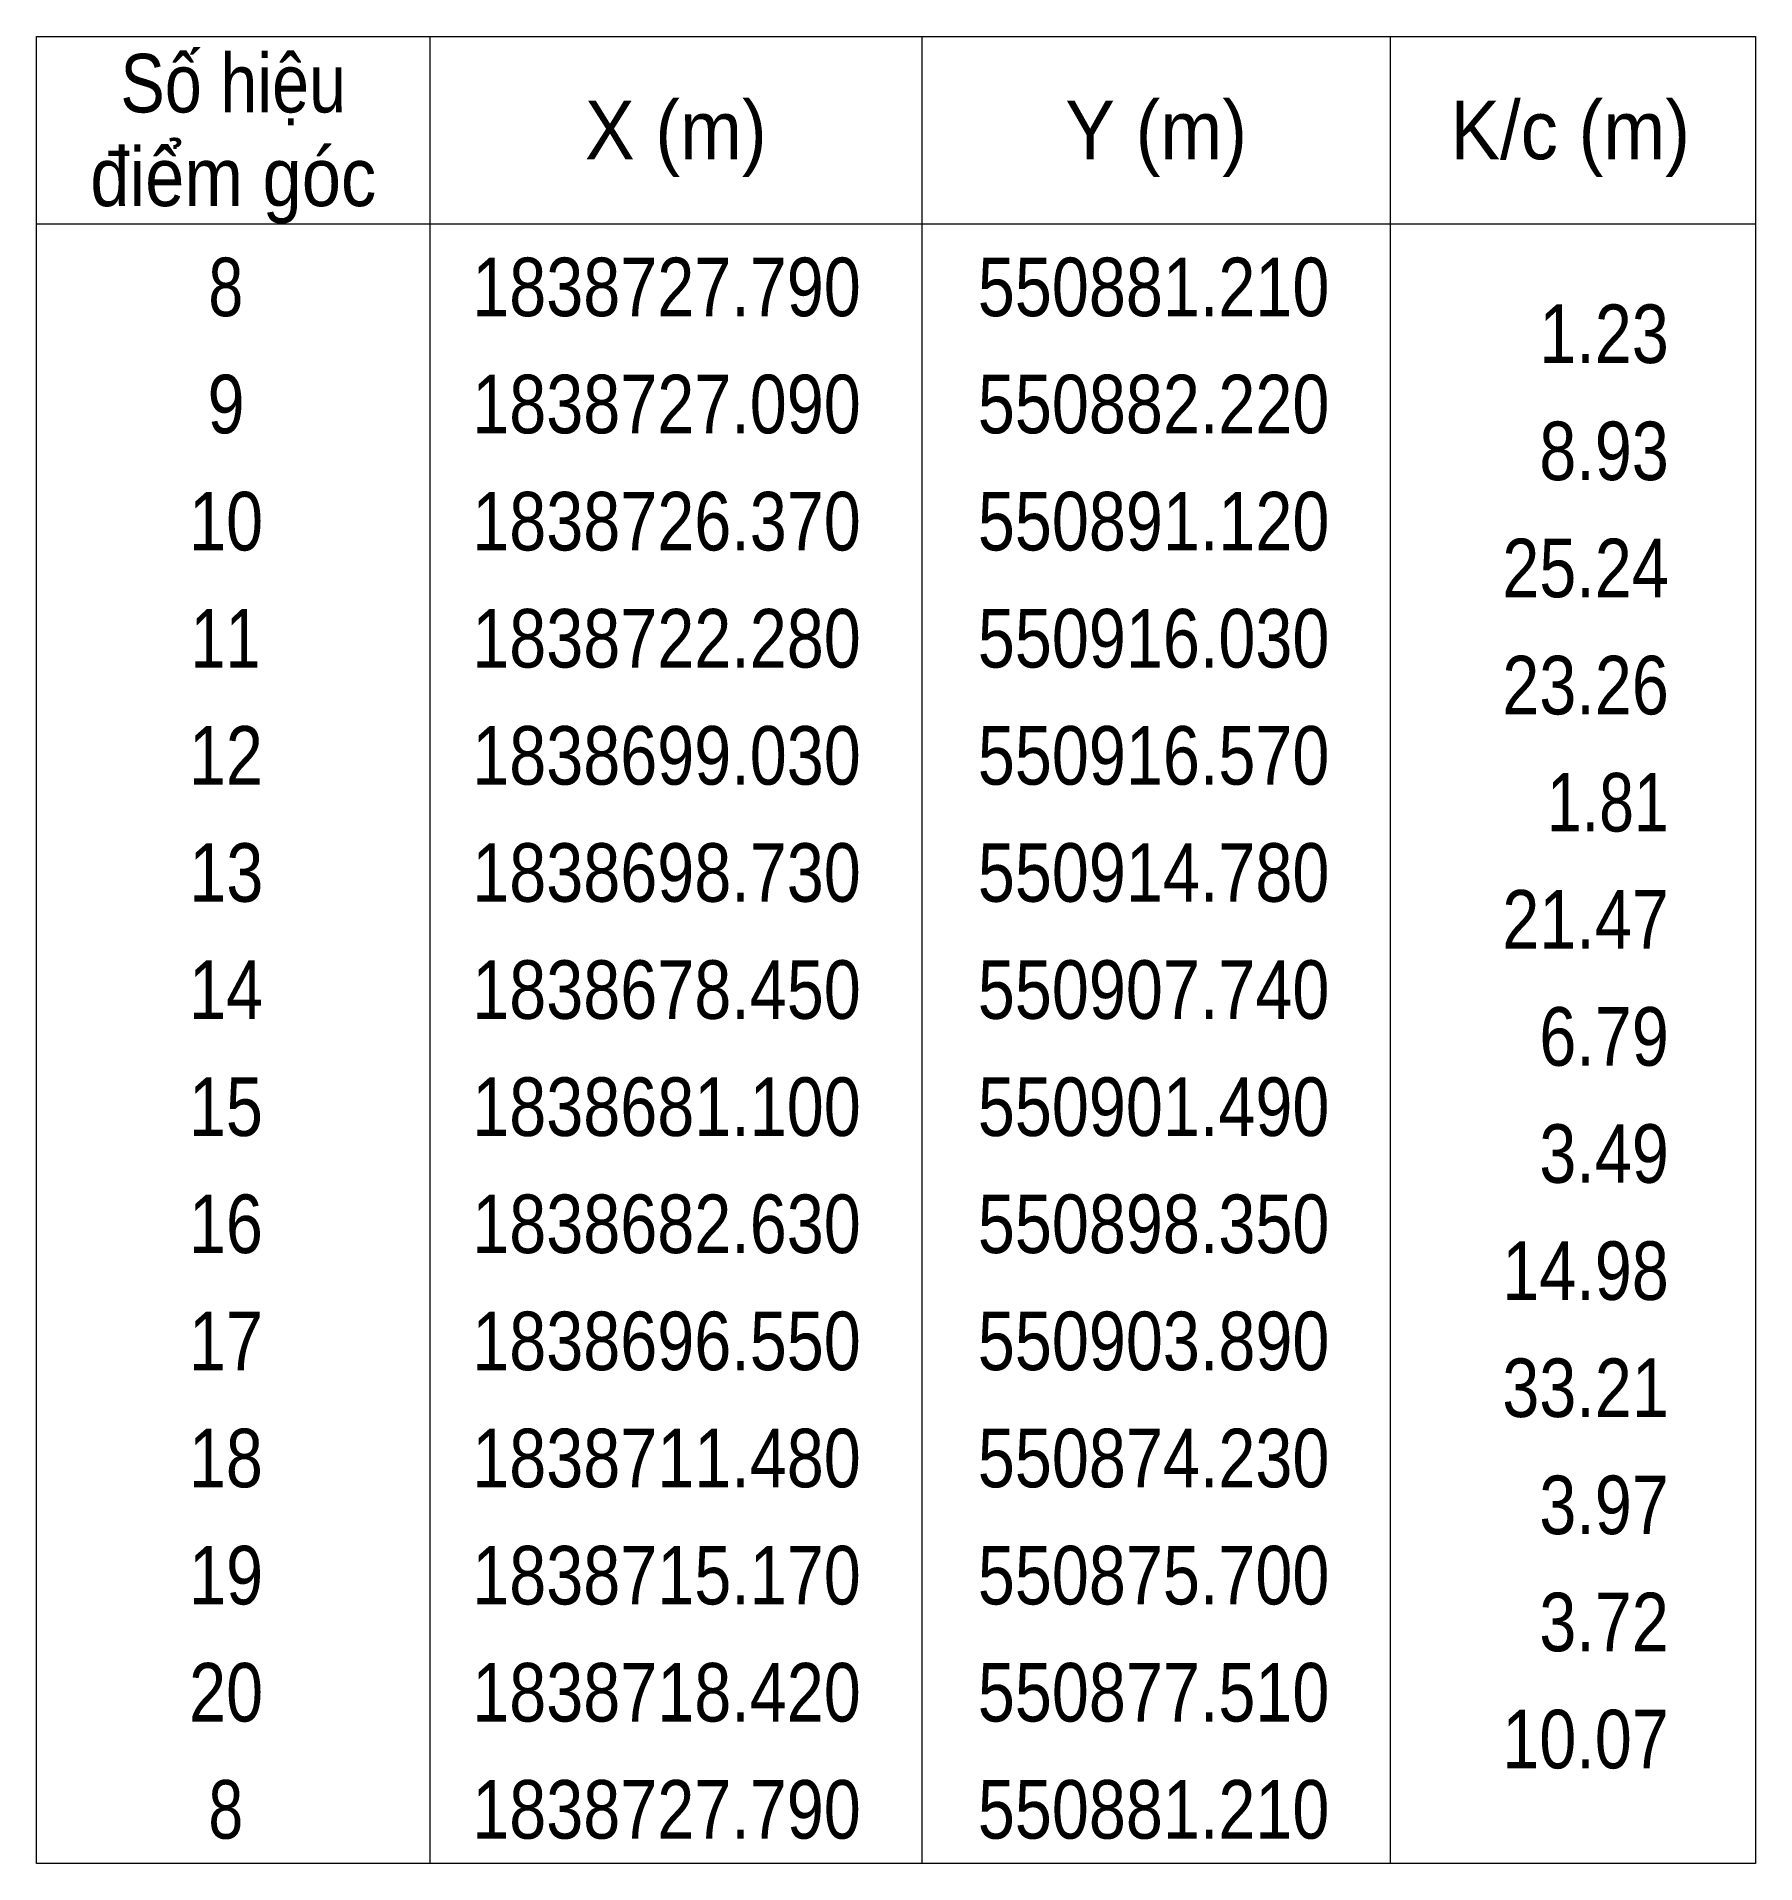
# Model space of a CAD drawing. Header units: metres. Extents: x 550403 to 551646, y 1838614 to 1838792.
# Drawn here: x 551609.27 to 551645.97, y 1838681.84 to 1838720.84 of the extents above; entities that cross this region are included whole.
import ezdxf
from ezdxf.enums import TextEntityAlignment as Align

# ---------------------------------------------------------------- set-up
doc = ezdxf.new("R2010")
doc.units = ezdxf.units.M
doc.header["$LTSCALE"] = 0.5
doc.layers.add('63', color=7, linetype='Continuous', lineweight=13)

msp = doc.modelspace()

# ---------------------------------------------------------------- texts
at = {"layer": '63'}
for s, width, p in [('Số hiệu', 0.85, (551613.47, 1838719.22)), ('X (m)', 0.95, (551622.92, 1838718.22)), ('Y (m)', 0.95, (551633.175, 1838718.22)), ('K/c (m)', 0.95, (551642.015, 1838718.22)), ('điểm góc', 0.9, (551613.47, 1838717.22)), (' 8', 0.8, (551613.125, 1838714.87)), ('1838727.790', 0.85, (551622.72, 1838714.87)), ('550881.210', 0.85, (551633.12, 1838714.87)), (' 9', 0.85, (551613.12, 1838712.37)), ('1838727.090', 0.85, (551622.72, 1838712.37)), ('550882.220', 0.85, (551633.12, 1838712.37)), (' 10', 0.85, (551613.12, 1838709.87)), ('1838726.370', 0.85, (551622.72, 1838709.87)), ('550891.120', 0.85, (551633.12, 1838709.87)), (' 11', 0.8, (551613.12, 1838707.37)), ('1838722.280', 0.85, (551622.72, 1838707.37)), ('550916.030', 0.85, (551633.12, 1838707.37)), (' 12', 0.85, (551613.115, 1838704.87)), ('1838699.030', 0.85, (551622.72, 1838704.87)), ('550916.570', 0.85, (551633.12, 1838704.87)), (' 13', 0.85, (551613.125, 1838702.37)), ('1838698.730', 0.85, (551622.72, 1838702.37)), ('550914.780', 0.85, (551633.12, 1838702.37)), (' 14', 0.85, (551613.12, 1838699.87)), ('1838678.450', 0.85, (551622.72, 1838699.87)), ('550907.740', 0.85, (551633.12, 1838699.87)), (' 15', 0.85, (551613.115, 1838697.37)), ('1838681.100', 0.85, (551622.72, 1838697.37)), ('550901.490', 0.85, (551633.12, 1838697.37)), (' 16', 0.85, (551613.115, 1838694.87)), ('1838682.630', 0.85, (551622.72, 1838694.87)), ('550898.350', 0.85, (551633.12, 1838694.87)), (' 17', 0.85, (551613.115, 1838692.37)), ('1838696.550', 0.85, (551622.72, 1838692.37)), ('550903.890', 0.85, (551633.12, 1838692.37)), (' 18', 0.85, (551613.115, 1838689.87)), ('1838711.480', 0.85, (551622.72, 1838689.87)), ('550874.230', 0.85, (551633.12, 1838689.87)), (' 19', 0.85, (551613.12, 1838687.37)), ('1838715.170', 0.85, (551622.72, 1838687.37)), ('550875.700', 0.85, (551633.12, 1838687.37)), (' 20', 0.85, (551613.12, 1838684.87)), ('1838718.420', 0.85, (551622.72, 1838684.87)), ('550877.510', 0.85, (551633.12, 1838684.87)), (' 8', 0.8, (551613.125, 1838682.37)), ('1838727.790', 0.85, (551622.72, 1838682.37)), ('550881.210', 0.85, (551633.12, 1838682.37))]:
    msp.add_text(s, height=1.25, dxfattribs=dict(at, width=width)).set_placement(p, align=Align.CENTER)
for s, width, p in [('1.23', 0.85, (551644.12, 1838713.87)), ('8.93', 0.85, (551644.12, 1838711.37)), ('25.24', 0.85, (551644.12, 1838708.87)), ('23.26', 0.85, (551644.12, 1838706.37)), ('1.81', 0.8, (551644.12, 1838703.87)), ('21.47', 0.85, (551644.12, 1838701.37)), ('6.79', 0.85, (551644.12, 1838698.87)), ('3.49', 0.85, (551644.12, 1838696.37)), ('14.98', 0.85, (551644.12, 1838693.87)), ('33.21', 0.85, (551644.12, 1838691.37)), ('3.97', 0.85, (551644.12, 1838688.87)), ('3.72', 0.85, (551644.12, 1838686.37)), ('10.07', 0.85, (551644.12, 1838683.87))]:
    msp.add_text(s, height=1.25, dxfattribs=dict(at, width=width)).set_placement(p, align=Align.RIGHT)

# ---------------------------------------------------------------- linework, layer by layer
at = {"layer": '63'}
for p, q in [((551617.67, 1838720.84), (551617.67, 1838681.84)), ((551628.17, 1838720.84), (551628.17, 1838681.84)), ((551638.17, 1838720.84), (551638.17, 1838681.84)), ((551609.27, 1838716.84), (551645.97, 1838716.84))]:
    msp.add_line(p, q, dxfattribs=at)
msp.add_lwpolyline([(551609.27, 1838720.84), (551645.97, 1838720.84), (551645.97, 1838681.84), (551609.27, 1838681.84)], close=True, dxfattribs=at)

msp.set_redraw_order([(e.dxf.handle, doc.entitydb.next_handle()) for e in msp.query("TEXT MTEXT ATTDEF DIMENSION ARC_DIMENSION")])  # texts and dimensions are drawn at this point

doc.saveas('drawing.dxf')
